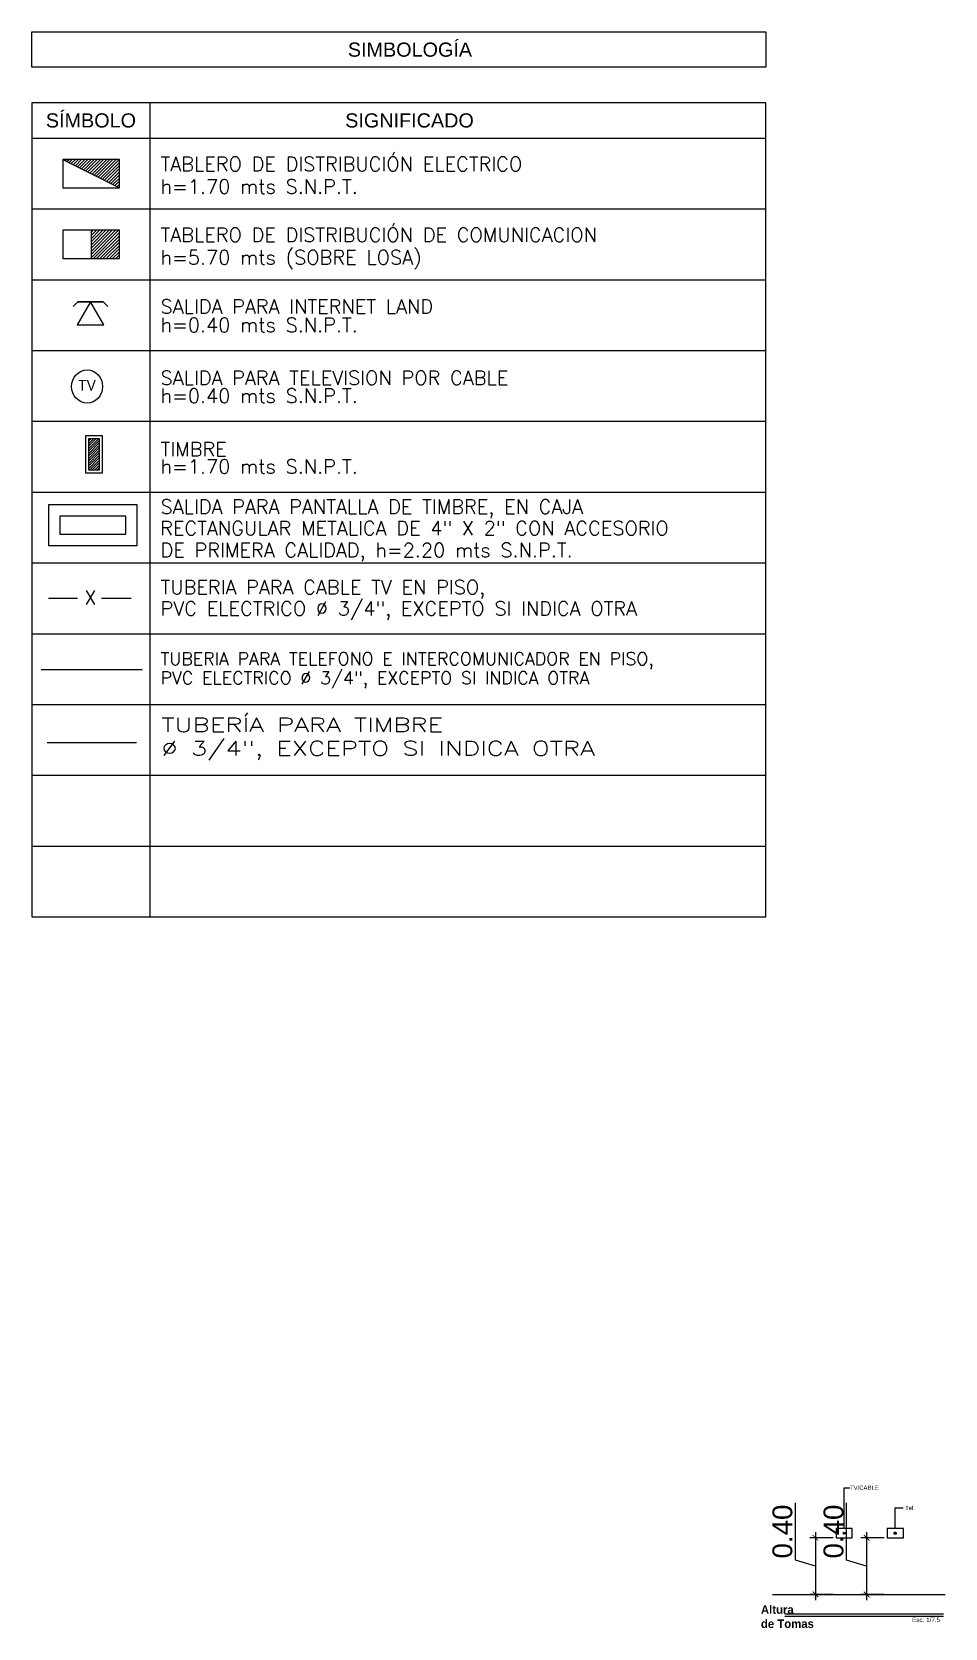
# Model space of a CAD drawing. Header units: inches. Extents: x -370 to 18, y -197 to 199.
# Drawn here: x -257.97 to -251.52, y -194.21 to -182.94 of the extents above; entities that cross this region are included whole.
import ezdxf
from ezdxf.enums import TextEntityAlignment as Align

# ---------------------------------------------------------------- set-up
doc = ezdxf.new("R2010")
doc.units = ezdxf.units.IN
doc.header["$MEASUREMENT"] = 0
doc.header["$PDMODE"] = 34
doc.header["$PDSIZE"] = 0.2
doc.linetypes.add('CENTER2', pattern=[28.575, 19.05, -3.175, 3.175, -3.175])
doc.linetypes.add('HIDDEN', pattern=[0.375, 0.25, -0.125])
doc.layers.add('ESPECIALES', color=2, linetype='Continuous')
doc.layers.add('PLUMBING', color=2, linetype='Continuous')
doc.styles.add('ARIAL', font='arial.ttf', dxfattribs={"height": 0.14})
doc.styles.add('ROMANS', font='romans.shx', dxfattribs={"width": 1.35})
doc.dimstyles.new('COTA-20', dxfattribs={"dimscale": 0.02, "dimtxt": 1, "dimasz": 2, "dimexe": 2, "dimexo": 1, "dimgap": 1, "dimtad": 1, "dimzin": 1, "dimdsep": 46, "dimtxsty": 'ARIAL', "dimblk": 'ARCHTICK', "dimcen": 2, "dimdle": 2, "dimclrd": 2, "dimclre": 1, "dimclrt": 2, "dimaunit": 1, "dimadec": 0, "dimazin": 0, "dimtfac": 1, "dimtofl": 0, "dimtmove": 1, "dimatfit": 3, "dimfxl": 1, "dimtvp": 1, "dimtolj": 1, "dimtzin": 1, "dimarcsym": 0})

msp = doc.modelspace()

# ---------------------------------------------------------------- texts
at = {"color": 2, "char_height": 0.03, "attachment_point": 5, "style": 'ARIAL'}
for s, insert in [('\\A1;TV/CABLE', (-252.09375, -193.21821)), ('\\A1;Tel.', (-251.77101, -193.36157))]:
    msp.add_mtext(s, dxfattribs=dict(at, insert=insert))
at = {"color": 4, "insert": (-252.63718, -194.12925), "char_height": 0.06, "attachment_point": 5, "style": 'ARIAL'}
msp.add_mtext('\\pxql;{\\fEras Bold ITC|b0|i0|c0|p34;Altura \\Pde Tomas}', dxfattribs=at)
at = {"color": 3, "insert": (-251.65813, -194.1518), "char_height": 0.032, "attachment_point": 5, "style": 'ARIAL'}
msp.add_mtext('Esc. 1/7.5', dxfattribs=at)
at = {"layer": 'ESPECIALES', "color": 2, "style": 'ARIAL'}
for s, p in [('SIMBOLOGÍA', (-255.30286, -183.062)), ('SÍMBOLO', (-257.55557, -183.562)), ('SIGNIFICADO', (-255.30595, -183.562))]:
    msp.add_text(s, height=0.1, dxfattribs=at).set_placement(p, align=Align.MIDDLE_CENTER)
at = {"layer": 'ESPECIALES', "color": 2, "style": 'ROMANS'}
for s, height, p in [('TABLERO DE DISTRIBUCIÓN ELECTRICO', 0.1, (-257.0639, -183.91983)), ('h=1.70 mts S.N.P.T.', 0.1, (-257.0639, -184.07932)), ('TABLERO DE DISTRIBUCIÓN DE COMUNICACION', 0.1, (-257.0639, -184.41983)), ('h=5.70 mts (SOBRE LOSA)', 0.1, (-257.0639, -184.57932)), ('SALIDA PARA INTERNET LAND', 0.1, (-257.0639, -184.92589)), ('h=0.40 mts S.N.P.T.', 0.1, (-257.0639, -185.05645)), ('SALIDA PARA TELEVISION POR CABLE', 0.1, (-257.0639, -185.42984)), ('h=0.40 mts S.N.P.T.', 0.1, (-257.0639, -185.55645)), ('TIMBRE ', 0.1, (-257.0639, -185.93378)), ('h=1.70 mts S.N.P.T.', 0.1, (-257.0639, -186.05645)), ('SALIDA PARA PANTALLA DE TIMBRE, EN CAJA ', 0.1, (-257.0639, -186.33989)), ('RECTANGULAR METALICA DE 4" X 2" CON ACCESORIO', 0.1, (-257.06651, -186.49196)), ('DE PRIMERA CALIDAD, h=2.20 mts S.N.P.T.', 0.1, (-257.0639, -186.6464)), ('TUBERIA PARA CABLE TV EN PISO,', 0.1, (-257.0639, -186.90887)), ('PVC ELECTRICO %%C 3/4", EXCEPTO SI INDICA OTRA', 0.1, (-257.0639, -187.05915)), ('TUBERIA PARA TELEFONO E INTERCOMUNICADOR EN PISO,', 0.09, (-257.0639, -187.40887)), ('PVC ELECTRICO %%C 3/4", EXCEPTO SI INDICA OTRA', 0.09, (-257.0639, -187.54412))]:
    msp.add_text(s, height=height, dxfattribs=at).set_placement(p)
at = {"layer": 'ESPECIALES', "color": 3, "style": 'ROMANS'}
msp.add_text('X', height=0.1, dxfattribs=at).set_placement((-257.60302, -186.98133))
at = {"layer": 'ESPECIALES', "color": 2, "insert": (-257.05787, -187.78006), "char_height": 0.1, "width": 3.7668187, "attachment_point": 1, "style": 'ROMANS'}
msp.add_mtext('TUBERÍA PARA TIMBRE \\P%%C 3/4", EXCEPTO SI INDICA OTRA', dxfattribs=at)

# ---------------------------------------------------------------- blocks, each defined once
blk = doc.blocks.new('TV0.30')
at = {"layer": 'ESPECIALES', "color": 3}
blk.add_circle((-0.115, 0), 0.156, dxfattribs=at)
at = {"layer": 'ESPECIALES', "color": 2, "linetype": 'Continuous', "style": 'ARIAL'}
blk.add_text('TV', height=0.1, dxfattribs=at).set_placement((-0.205, -0.038))
blk = doc.blocks.new('TELEFONO')
at = {"layer": 'ESPECIALES', "color": 3}
blk.add_lwpolyline([(-0.36, 0.209), (-0.36, -0.208), (0, 0), (0, -0.199), (-0.073, -0.272), (0, -0.199), (0, 0.2), (-0.073, 0.273), (0, 0.2), (0, 0)], close=True, dxfattribs=at)
blk = doc.blocks.new('_ArchTick')
at = {"color": 0, "linetype": 'ByBlock', "const_width": 0.15}
blk.add_lwpolyline([(-0.5, -0.5), (0.5, 0.5)], dxfattribs=at)
blk = doc.blocks.new('*D710')
at = {"color": 2, "lineweight": -2, "transparency": 16777216}
for p, q in [((-252.58, -193.729), (-252.58, -193.326)), ((-252.439, -193.532), (-252.439, -194.012)), ((-252.439, -193.772), (-252.58, -193.729))]:
    blk.add_line(p, q, dxfattribs=at)
at = {"color": 1, "lineweight": -2, "transparency": 16777216}
for p, q in [((-252.314, -193.572), (-252.479, -193.572)), ((-252.314, -193.972), (-252.479, -193.972))]:
    blk.add_line(p, q, dxfattribs=at)
at = {"layer": 'DEFPOINTS', "color": 0, "transparency": 16777216}
for p in [(-252.294, -193.572), (-252.439, -193.972), (-252.294, -193.972)]:
    blk.add_point(p, dxfattribs=at)
at = {"color": 2, "lineweight": -2, "transparency": 16777216, "xscale": 0.04, "yscale": 0.04, "zscale": 0.04}
for p, rotation in [((-252.439, -193.572), 90), ((-252.439, -193.972), 270)]:
    blk.add_blockref('_ArchTick', p, dxfattribs=dict(at, rotation=rotation))
at = {"color": 2, "transparency": 16777216, "insert": (-252.672, -193.528), "char_height": 0.14, "attachment_point": 5, "rotation": 90, "style": 'ARIAL'}
blk.add_mtext('\\A1;0.40', dxfattribs=at)
blk = doc.blocks.new('*D711')
at = {"color": 2, "lineweight": -2, "transparency": 16777216}
for p, q in [((-252.219, -193.729), (-252.219, -193.326)), ((-252.078, -193.532), (-252.078, -194.012)), ((-252.078, -193.772), (-252.219, -193.729))]:
    blk.add_line(p, q, dxfattribs=at)
at = {"color": 1, "lineweight": -2, "transparency": 16777216}
for p, q in [((-251.953, -193.572), (-252.118, -193.572)), ((-251.953, -193.972), (-252.118, -193.972))]:
    blk.add_line(p, q, dxfattribs=at)
at = {"layer": 'DEFPOINTS', "color": 0, "transparency": 16777216}
for p in [(-251.933, -193.572), (-252.078, -193.972), (-251.933, -193.972)]:
    blk.add_point(p, dxfattribs=at)
at = {"color": 2, "lineweight": -2, "transparency": 16777216, "xscale": 0.04, "yscale": 0.04, "zscale": 0.04}
for p, rotation in [((-252.078, -193.572), 90), ((-252.078, -193.972), 270)]:
    blk.add_blockref('_ArchTick', p, dxfattribs=dict(at, rotation=rotation))
at = {"color": 2, "transparency": 16777216, "insert": (-252.311, -193.528), "char_height": 0.14, "attachment_point": 5, "rotation": 90, "style": 'ARIAL'}
blk.add_mtext('\\A1;0.40', dxfattribs=at)

# ---------------------------------------------------------------- dimensions: what is measured, and where the dimension line sits
at = {"color": 2}
for base, p1, p2, picture, middle in [((-252.43868, -193.97168), (-252.29422, -193.57213), (-252.29422, -193.97168), '*D710', (-252.67164, -193.70946)), ((-252.07773, -193.97168), (-251.93328, -193.57213), (-251.93328, -193.97168), '*D711', (-252.31069, -193.70946))]:
    dim = msp.add_linear_dim(base=base, p1=p1, p2=p2, angle=90, dimstyle='COTA-20', dxfattribs=at)
    dim.commit()
    dim.dimension.update_dxf_attribs({"geometry": picture, "text_midpoint": middle})

# ---------------------------------------------------------------- hatches: boundary and pattern name
h = msp.add_hatch()
h.set_pattern_fill('ANSI31', color=1, scale=0.1)
h.set_pattern_definition([(45, (38.940294, 0.271068), (-0.00883883476, 0.00883883476), [])])
h.paths.add_polyline_path([(-257.49633, -185.80816), (-257.57061, -185.80816), (-257.57061, -186.0332), (-257.49633, -186.0332)])
at = {"layer": 'ESPECIALES', "ltscale": 0.6}
h = msp.add_hatch(dxfattribs=at)
h.set_pattern_fill('ANSI31', color=2, scale=0.125, style=0)
h.set_pattern_definition([(45, (-257.554819, -183.837374), (-0.01104854, 0.01104854), [])])
h.paths.add_polyline_path([(-257.35482, -184.03737), (-257.35482, -183.83737), (-257.75482, -183.83737)])
h = msp.add_hatch(dxfattribs=at)
h.set_pattern_fill('ANSI31', color=2, scale=0.005, style=0)
h.set_pattern_definition([(45, (-588281.347792, 3509043.812588), (-0.011225320151336, 0.011225320151336), [])])
h.paths.add_polyline_path([(-257.35482, -184.33737), (-257.55482, -184.33737), (-257.55482, -184.53737), (-257.35482, -184.53737)])

# ---------------------------------------------------------------- linework, layer by layer
at = {"color": 1, "linetype": 'Continuous'}
for p, q in [((-252.23672, -193.50713), (-252.23672, -193.21821)), ((-252.23672, -193.21821), (-252.19741, -193.21821)), ((-251.87578, -193.50713), (-251.87578, -193.36157)), ((-251.87578, -193.36157), (-251.82101, -193.36157))]:
    msp.add_line(p, q, dxfattribs=at)
at = {"color": 4}
msp.add_line((-252.74155, -193.97168), (-251.52401, -193.97168), dxfattribs=at)
msp.add_line((-252.74155, -193.97168), (-251.52401, -193.97168), dxfattribs=at)
at = {"color": 5}
for points in [[(-257.59061, -185.78816), (-257.47633, -185.78816), (-257.47633, -186.0532), (-257.59061, -186.0532)], [(-257.85467, -186.27783), (-257.85467, -186.56323), (-257.22838, -186.56323), (-257.22838, -186.27783)]]:
    msp.add_lwpolyline(points, close=True, dxfattribs=at)
at = {"color": 2}
for points in [[(-257.57061, -185.80816), (-257.49633, -185.80816), (-257.49633, -186.0332), (-257.57061, -186.0332)], [(-257.77467, -186.35783), (-257.77467, -186.48323), (-257.30838, -186.48323), (-257.30838, -186.35783)]]:
    msp.add_lwpolyline(points, close=True, dxfattribs=at)
at = {"color": 3, "linetype": 'CENTER2', "ltscale": 0.4}
msp.add_lwpolyline([(-257.86479, -187.95564), (-257.23496, -187.95564)], dxfattribs=at)
at = {"color": 4}
for points in [[(-252.29422, -193.50713), (-252.29422, -193.57213), (-252.17922, -193.57213), (-252.17922, -193.50713)], [(-251.93328, -193.50713), (-251.93328, -193.57213), (-251.81828, -193.57213), (-251.81828, -193.50713)], [(-251.93328, -193.50713), (-251.93328, -193.57213), (-251.81828, -193.57213), (-251.81828, -193.50713)]]:
    msp.add_lwpolyline(points, close=True, dxfattribs=at)
at = {"layer": 'ESPECIALES', "color": 3}
for p, q in [((-252.78967, -183.437), (-257.97224, -183.437)), ((-257.97224, -183.437), (-257.97224, -189.187)), ((-257.1389, -183.437), (-257.1389, -183.687)), ((-252.78967, -189.187), (-252.78967, -183.437)), ((-257.97224, -183.687), (-252.78967, -183.687)), ((-257.85624, -186.93592), (-257.65053, -186.93592)), ((-257.48085, -186.93592), (-257.27085, -186.93592)), ((-257.97224, -189.187), (-252.78967, -189.187))]:
    msp.add_line(p, q, dxfattribs=at)
at = {"layer": 'ESPECIALES', "color": 2}
for p, q in [((-257.1389, -183.687), (-257.1389, -189.187)), ((-257.97224, -184.187), (-252.78967, -184.187)), ((-257.97224, -184.687), (-252.78967, -184.687)), ((-257.97224, -184.687), (-252.78967, -184.687)), ((-257.97224, -185.187), (-252.78967, -185.187)), ((-257.97224, -185.187), (-252.78967, -185.187)), ((-257.97224, -185.687), (-252.78967, -185.687)), ((-257.97224, -186.187), (-252.78967, -186.187)), ((-257.97224, -186.687), (-252.78967, -186.687)), ((-257.97224, -187.187), (-252.78967, -187.187)), ((-257.97224, -187.687), (-252.78967, -187.687)), ((-257.97224, -188.187), (-252.78967, -188.187)), ((-257.97224, -188.687), (-252.78967, -188.687)), ((-252.65599, -194.10802), (-251.53488, -194.10802))]:
    msp.add_line(p, q, dxfattribs=at)
at = {"layer": 'ESPECIALES', "color": 3, "ltscale": 0.6}
for p, q in [((-257.75482, -183.83737), (-257.35482, -184.03737)), ((-257.55482, -184.33737), (-257.55482, -184.53737))]:
    msp.add_line(p, q, dxfattribs=at)
at = {"layer": 'ESPECIALES', "color": 3, "linetype": 'HIDDEN', "ltscale": 4}
msp.add_line((-257.90754, -187.43982, 5), (-257.19487, -187.43982), dxfattribs=at)
at = {"layer": 'ESPECIALES', "color": 1}
msp.add_line((-252.65652, -194.12462), (-251.5354, -194.12462), dxfattribs=at)
at = {"layer": 'ESPECIALES', "color": 4}
msp.add_lwpolyline([(-252.78967, -182.937), (-252.78967, -183.187), (-257.97224, -183.187), (-257.97224, -182.937)], close=True, dxfattribs=at)
at = {"layer": 'ESPECIALES', "color": 3, "ltscale": 0.6}
for points in [[(-257.75482, -184.03737), (-257.35482, -184.03737), (-257.35482, -183.83737), (-257.75482, -183.83737)], [(-257.75482, -184.53737), (-257.35482, -184.53737), (-257.35482, -184.33737), (-257.75482, -184.33737)]]:
    msp.add_lwpolyline(points, close=True, dxfattribs=at)
at = {"layer": 'PLUMBING'}
for points in [[(-251.88274, -193.53365), (-251.86993, -193.53365), (-251.86993, -193.54624), (-251.88274, -193.54624)], [(-251.88111, -193.54518), (-251.87116, -193.54518), (-251.87116, -193.53472), (-251.88111, -193.53472)]]:
    msp.add_lwpolyline(points, close=True, dxfattribs=at)
for radius in [0.00629, 0.00501]:
    msp.add_circle((-252.23677, -193.53962), radius, dxfattribs=at)

# ---------------------------------------------------------------- block references
at = {"layer": 'ESPECIALES', "xscale": 0.4499999999998181, "yscale": 0.4499999999998181, "zscale": 0.4499999999998181, "rotation": 90}
msp.add_blockref('TELEFONO', (-257.55861, -184.84327), dxfattribs=at)
at = {"layer": 'ESPECIALES', "linetype": 'ByBlock', "xscale": 0.7000000000000455, "yscale": 0.75, "zscale": 0.753}
msp.add_blockref('TV0.30', (-257.50199, -185.44097), dxfattribs=at)

msp.set_redraw_order([(e.dxf.handle, doc.entitydb.next_handle()) for e in msp.query("TEXT MTEXT ATTDEF DIMENSION ARC_DIMENSION")])  # texts and dimensions are drawn at this point

doc.saveas('drawing.dxf')
